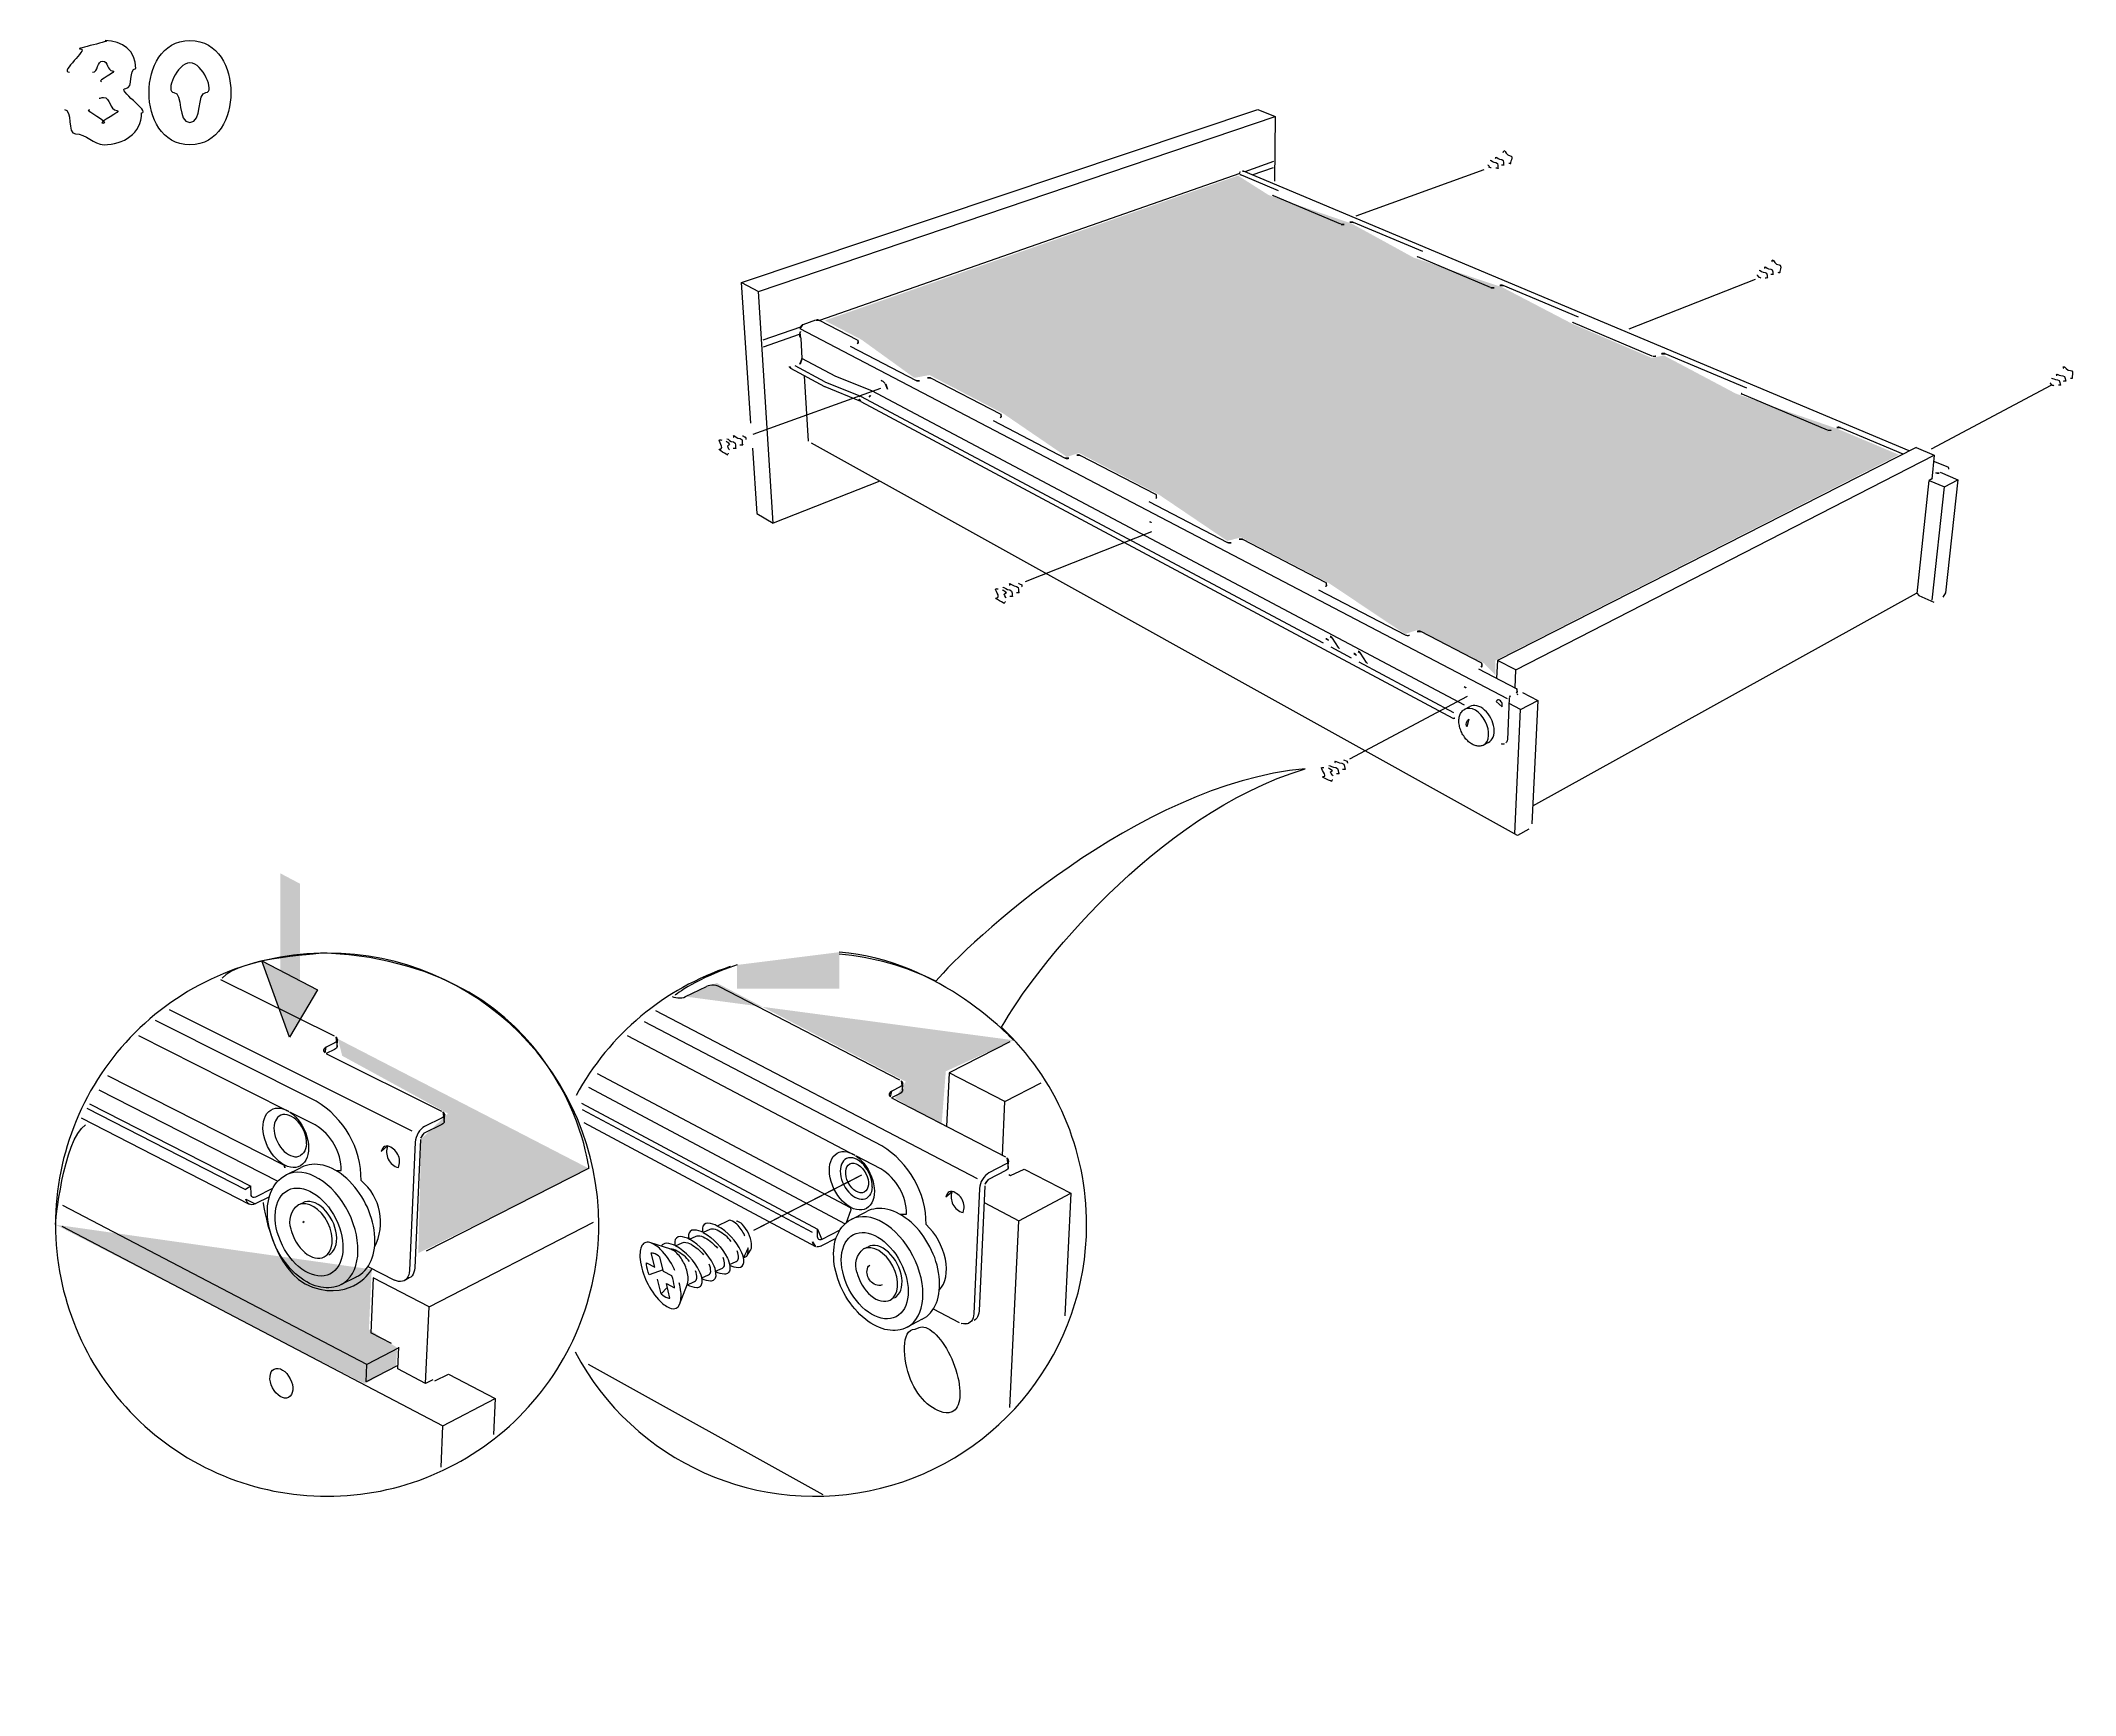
# Model space of a CAD drawing. Header units: metres. Extents: x -30.9 to 24.7, y -10.3 to 6.8.
# Drawn here: x -10.341 to -7.487, y -9.735 to -7.413 of the extents above; entities that cross this region are included whole.
import ezdxf

# ---------------------------------------------------------------- set-up
doc = ezdxf.new("R2010")
doc.units = ezdxf.units.M
doc.header["$MEASUREMENT"] = 0
doc.layers.add('PDF_Working_Num_Penna__1_Num_Penna__1', color=7, linetype='Continuous', lineweight=18, true_color=0xd1d2d4)
doc.layers.add('PDF_Working_Num_Penna__255_Num_Penna__255', color=255, linetype='Continuous', lineweight=18)
doc.layers.add('PDF_Working_Num_Penna__7_Num_Penna__7', color=7, linetype='Continuous', lineweight=18)
doc.styles.add('GENERATED_STYLE_1', font='')
doc.styles.get('GENERATED_STYLE_1').set_extended_font_data('Arial')

msp = doc.modelspace()

# ---------------------------------------------------------------- hatches: boundary and pattern name
at = {"layer": 'PDF_Working_Num_Penna__1_Num_Penna__1', "linetype": 'Continuous', "lineweight": 18, "true_color": 0xd1d2d4}
for points in [[(-9.2413, -7.8058), (-9.1897, -7.8327), (-9.1156, -7.8862), (-9.0944, -7.8823), (-8.9907, -7.9364), (-8.9016, -7.9973), (-8.8847, -7.9916), (-8.7728, -8.0499), (-8.6764, -8.1151), (-8.6573, -8.11), (-8.5345, -8.174), (-8.4273, -8.2457), (-8.4085, -8.2397), (-8.3162, -8.287), (-8.3003, -8.3035), (-8.3003, -8.2827), (-7.7343, -7.9941), (-7.82, -7.9579), (-7.9631, -7.9083), (-8.064, -7.8548), (-8.0812, -7.8582), (-8.1925, -7.8104), (-8.291, -7.759), (-8.4154, -7.7173), (-8.5021, -7.6697), (-8.6187, -7.6296), (-8.6615, -7.6024)], [(-9.2209, -8.6922), (-9.3643, -8.7101), (-9.3643, -8.7436), (-9.2209, -8.7436)], [(-9.4374, -8.7544), (-9.3287, -8.7689), (-9.3928, -8.7354)], [(-9.3287, -8.7689), (-9.1276, -8.8739), (-9.1427, -8.897), (-9.0774, -8.9346), (-9.0715, -8.8594), (-8.9765, -8.8158)], [(-9.9244, -8.8139), (-9.9184, -8.8376), (-9.77, -8.9187), (-9.8076, -8.9544), (-9.8116, -9.1147), (-9.5721, -8.9959)], [(-9.877, -9.1374), (-10.3207, -9.0746), (-9.8864, -9.2981), (-9.8428, -9.2732), (-9.8413, -9.2472), (-9.8809, -9.2215)]]:
    msp.add_hatch(color=254, dxfattribs=at).paths.add_polyline_path(points)
at = {"layer": 'PDF_Working_Num_Penna__7_Num_Penna__7', "linetype": 'Continuous', "lineweight": 18}
for points in [[(-10.0053, -8.7572), (-9.9776, -8.7719), (-9.9776, -8.5961), (-10.0053, -8.5815)], [(-10.0053, -8.7572), (-9.9776, -8.7719), (-9.9776, -8.5961), (-10.0053, -8.5815)], [(-9.9922, -8.8115), (-9.9528, -8.7449), (-10.0313, -8.7044)], [(-9.9922, -8.8115), (-9.9528, -8.7449), (-10.0313, -8.7044)]]:
    msp.add_hatch(color=7, dxfattribs=at).paths.add_polyline_path(points)

# ---------------------------------------------------------------- linework, layer by layer
at = {"layer": 'PDF_Working_Num_Penna__255_Num_Penna__255', "color": 255, "linetype": 'Continuous', "lineweight": 18, "flags": 128}
for points in [[(-9.1632, -7.9012), (-9.3424, -7.9658)], [(-8.7829, -8.1025), (-8.9601, -8.1724)], [(-8.3398, -8.3335), (-8.5049, -8.4212)], [(-9.3354, -9.0797), (-9.1946, -9.0073)]]:
    msp.add_lwpolyline(points, dxfattribs=at)
msp.add_lwpolyline([(-9.9922, -8.8115), (-10.0313, -8.7044), (-9.9528, -8.7449)], close=True, dxfattribs=at)
at = {"layer": 'PDF_Working_Num_Penna__7_Num_Penna__7', "color": 7, "linetype": 'Continuous', "lineweight": 18, "flags": 128}
for points in [[(-9.3451, -7.9497), (-9.3583, -7.7526), (-8.6338, -7.5098)], [(-9.3583, -7.7526), (-9.3345, -7.765), (-8.6095, -7.5196)], [(-8.6338, -7.5098), (-8.6095, -7.5196)], [(-8.6095, -7.5196), (-8.6104, -7.61)], [(-8.6117, -7.5828), (-8.6521, -7.5969)], [(-8.6415, -7.6014), (-8.6118, -7.591)], [(-8.6591, -7.5993), (-9.2485, -7.8057)], [(-8.6047, -7.6238), (-8.6544, -7.6028), (-8.6582, -7.6012)], [(-7.7197, -7.9886), (-8.6539, -7.5961)], [(-8.3168, -7.5945), (-8.496, -7.6591)], [(-8.5173, -7.6707), (-8.6119, -7.6307)], [(-8.4022, -7.7091), (-8.4997, -7.668)], [(-8.3073, -7.7596), (-8.4093, -7.7165)], [(-8.1838, -7.8012), (-8.2894, -7.7566)], [(-7.9358, -7.748), (-8.113, -7.818)], [(-9.3135, -8.09), (-9.3345, -7.765)], [(-9.2754, -7.8151), (-9.328, -7.8335)], [(-8.2834, -8.3368), (-9.2758, -7.8175)], [(-9.2541, -7.8054), (-9.272, -7.8117)], [(-9.1953, -7.8333), (-9.2489, -7.8055)], [(-8.0804, -7.8556), (-8.1907, -7.809)], [(-9.3274, -7.8425), (-9.2768, -7.8247)], [(-9.275, -7.8304), (-9.2734, -7.8591)], [(-9.2056, -7.8417), (-9.1129, -7.8899)], [(-9.241, -7.8989), (-9.289, -7.8732)], [(-9.2411, -7.8916), (-9.2827, -7.8694)], [(-9.2256, -7.8845), (-9.2734, -7.8591)], [(-7.9475, -7.9007), (-8.0622, -7.8524)], [(-9.1632, -7.9012), (-9.3424, -7.9658)], [(-9.2642, -7.9752), (-9.2696, -7.8835)], [(-9.2411, -7.8916), (-9.191, -7.9119), (-9.1934, -7.913)], [(-9.1909, -7.9192), (-9.2407, -7.899), (-9.241, -7.8989)], [(-8.3438, -8.3457), (-9.1755, -7.9046), (-9.2256, -7.8845)], [(-8.9948, -7.937), (-9.0923, -7.8865)], [(-7.5209, -7.8969), (-7.6892, -7.9862)], [(-9.191, -7.9119), (-8.542, -8.2582)], [(-9.1909, -7.9192), (-8.3601, -8.3638)], [(-7.8346, -7.9597), (-7.9542, -7.9091)], [(-9.005, -7.9461), (-8.904, -7.9987)], [(-7.7284, -7.9931), (-7.816, -7.9562)], [(-9.3428, -7.9847), (-9.3366, -8.0764), (-9.3135, -8.09)], [(-8.2536, -8.5194), (-8.2696, -8.5283), (-9.26, -7.978)], [(-7.7102, -7.9838), (-8.2976, -8.2827), (-8.2987, -8.3077)], [(-7.7102, -7.9838), (-7.6847, -7.9945), (-7.6883, -8.0282)], [(-8.7757, -8.0541), (-8.7757, -8.0512), (-8.7757, -8.0508), (-8.776, -8.0505), (-8.7763, -8.0502), (-8.7767, -8.0499), (-8.8829, -7.995)], [(-8.2727, -8.3213), (-8.2715, -8.2961), (-7.6847, -7.9945)], [(-7.6856, -8.003), (-7.6657, -8.0113), (-7.6653, -8.0116), (-7.665, -8.012), (-7.6648, -8.0124), (-7.6646, -8.0131), (-7.6646, -8.0137), (-7.6646, -8.0145)], [(-7.6763, -8.0188), (-7.6515, -8.0293), (-7.669, -8.1878), (-7.6726, -8.194)], [(-9.1641, -8.0313), (-9.3135, -8.09)], [(-7.7086, -8.1889), (-7.6918, -8.0303)], [(-7.6873, -8.0276), (-7.6918, -8.0303), (-7.6705, -8.0393)], [(-7.6878, -8.1983), (-7.6705, -8.0393)], [(-7.6705, -8.0393), (-7.6515, -8.0293)], [(-8.7868, -8.0597), (-8.6762, -8.1172)], [(-8.7829, -8.1025), (-8.9601, -8.1724)], [(-8.5386, -8.1732), (-8.6546, -8.1131)], [(-8.5485, -8.1837), (-8.427, -8.247), (-8.4262, -8.2473), (-8.4253, -8.2475), (-8.4244, -8.2476), (-8.4234, -8.2477), (-8.4225, -8.2476), (-8.4216, -8.2474), (-8.4208, -8.2471)], [(-8.2481, -8.4867), (-7.7097, -8.1883)], [(-7.7097, -8.1883), (-7.7086, -8.1889), (-7.7061, -8.1915), (-7.6851, -8.201)], [(-8.3206, -8.286), (-8.4049, -8.2424)], [(-8.5315, -8.2638), (-8.5029, -8.279)], [(-8.5193, -8.2661), (-8.5198, -8.2658), (-8.5202, -8.2654), (-8.5206, -8.2648), (-8.5288, -8.2516)], [(-8.48, -8.2871), (-8.4804, -8.2868), (-8.4809, -8.2863), (-8.4813, -8.2858), (-8.4895, -8.2725)], [(-8.4922, -8.2848), (-8.3592, -8.3557)], [(-8.3243, -8.2945), (-8.2712, -8.322)], [(-8.2715, -8.2961), (-8.2976, -8.2827)], [(-8.3398, -8.3335), (-8.5049, -8.4212)], [(-8.2809, -8.3355), (-8.2836, -8.394), (-8.2837, -8.395), (-8.2839, -8.3959), (-8.2843, -8.3967), (-8.2847, -8.3975), (-8.2853, -8.398), (-8.2859, -8.3985)], [(-8.2625, -8.3277), (-8.2407, -8.339)], [(-8.3102, -8.3979), (-8.3171, -8.4016), (-8.3182, -8.4021), (-8.3193, -8.4025), (-8.3204, -8.4028), (-8.3216, -8.403), (-8.3228, -8.4031), (-8.324, -8.4031), (-8.3252, -8.403), (-8.3264, -8.4028), (-8.3276, -8.4026), (-8.3289, -8.4022), (-8.3302, -8.4018), (-8.3315, -8.4012), (-8.3329, -8.4005), (-8.3341, -8.3997), (-8.3354, -8.3989), (-8.3367, -8.3979), (-8.338, -8.3968), (-8.3393, -8.3956), (-8.3405, -8.3944), (-8.3417, -8.3931), (-8.3428, -8.3917), (-8.3439, -8.3903), (-8.3449, -8.3888), (-8.3459, -8.3872), (-8.3468, -8.3856), (-8.3476, -8.384), (-8.3484, -8.3824), (-8.349, -8.3807), (-8.3497, -8.379), (-8.3502, -8.3773), (-8.3506, -8.3756), (-8.351, -8.3739), (-8.3513, -8.3722), (-8.3515, -8.3705), (-8.3516, -8.3689), (-8.3516, -8.3673), (-8.3515, -8.3657), (-8.3514, -8.3641), (-8.3511, -8.3626), (-8.3508, -8.3611), (-8.3503, -8.3597), (-8.3498, -8.3584), (-8.3492, -8.3571), (-8.3485, -8.3559), (-8.3477, -8.3548), (-8.3467, -8.3537), (-8.3457, -8.3528), (-8.3445, -8.3519), (-8.3433, -8.3512), (-8.3364, -8.3476)], [(-8.2733, -8.5256), (-8.2651, -8.3518), (-8.2813, -8.3433)], [(-8.2651, -8.3518), (-8.2407, -8.339)], [(-8.2407, -8.339), (-8.2494, -8.5122)], [(-9.9292, -8.8103), (-10.0887, -8.7311)], [(-9.4552, -8.7544), (-9.453, -8.7553), (-9.4503, -8.756), (-9.4474, -8.7564), (-9.4444, -8.7565), (-9.4417, -8.7562), (-9.439, -8.7556), (-9.4367, -8.7546)], [(-9.4367, -8.7546), (-9.4073, -8.7403)], [(-9.3888, -8.7407), (-9.3911, -8.7397), (-9.3938, -8.739), (-9.3966, -8.7386), (-9.3996, -8.7386), (-9.4024, -8.7389), (-9.4051, -8.7394), (-9.4073, -8.7403)], [(-9.1359, -8.8716), (-9.3888, -8.7407)], [(-9.8203, -8.9433), (-10.1609, -8.773)], [(-9.0272, -9.0101), (-9.4785, -8.7747)], [(-9.925, -8.8153), (-9.9253, -8.8165), (-9.926, -8.8176), (-9.9272, -8.8187), (-9.9287, -8.8196), (-9.9408, -8.8254)], [(-8.9817, -8.8181), (-9.067, -8.8615), (-9.0703, -8.9367)], [(-9.9255, -8.8247), (-9.9258, -8.8258), (-9.9265, -8.827), (-9.9276, -8.828), (-9.9292, -8.8289), (-9.9407, -8.8346)], [(-9.9403, -8.8347), (-9.7789, -8.9152)], [(-10.2477, -8.8651), (-9.9998, -8.9913)], [(-9.5608, -8.8623), (-9.2056, -9.0507)], [(-9.1318, -8.8768), (-9.1321, -8.8781), (-9.1328, -8.8792), (-9.1339, -8.8803), (-9.1354, -8.8812), (-9.1473, -8.8873)], [(-8.9886, -8.9018), (-9.067, -8.8615)], [(-8.9921, -8.9774), (-8.9886, -8.9018), (-8.9377, -8.8757)], [(-10.2727, -8.9048), (-10.0465, -9.0207)], [(-10.2598, -8.8852), (-10.0087, -9.0135)], [(-9.5825, -8.9043), (-9.2517, -9.0808)], [(-9.573, -8.8817), (-9.2128, -9.0733)], [(-9.1322, -8.886), (-9.1324, -8.8872), (-9.1331, -8.8884), (-9.1343, -8.8895), (-9.1357, -8.8904), (-9.1477, -8.8965)], [(-9.1469, -8.8969), (-8.9877, -8.9796)], [(-10.2845, -8.9246), (-10.0489, -9.0457)], [(-10.2767, -8.911), (-10.054, -9.0252)], [(-9.7751, -8.9299), (-9.7753, -8.9311), (-9.7761, -8.9322), (-9.7772, -8.9333), (-9.7787, -8.9342), (-9.8032, -8.9464)], [(-9.7746, -8.9205), (-9.7749, -8.9216), (-9.7756, -8.9228), (-9.7768, -8.9239), (-9.7782, -8.9248), (-9.8027, -8.9369)], [(-9.5816, -8.9131), (-9.2591, -9.0853)], [(-9.5792, -8.9313), (-9.2544, -9.1052)], [(-9.9686, -8.9612), (-9.969, -8.9648), (-9.9698, -8.9682), (-9.9709, -8.9712), (-9.9726, -8.9737), (-9.9745, -8.9759), (-9.9768, -8.9775)], [(-9.8159, -8.9589), (-9.824, -9.1391), (-9.8244, -9.1424), (-9.8251, -9.1452), (-9.8263, -9.1478), (-9.8277, -9.1501), (-9.8295, -9.1519), (-9.8315, -9.1532)], [(-9.8085, -8.9552), (-9.8167, -9.1354), (-9.8171, -9.1386), (-9.8178, -9.1415), (-9.8189, -9.144), (-9.8203, -9.1463), (-9.8221, -9.1481), (-9.8242, -9.1494)], [(-9.8027, -8.9369), (-9.8052, -8.9384), (-9.8075, -8.9405), (-9.8098, -8.943), (-9.8118, -8.9459), (-9.8134, -8.9491), (-9.8146, -8.9524), (-9.8155, -8.9557), (-9.8159, -8.9589)], [(-8.9834, -8.9851), (-8.9836, -8.9863), (-8.9844, -8.9875), (-8.9855, -8.9886), (-8.9869, -8.9894), (-9.0112, -9.0021)], [(-9.8987, -9.1481), (-9.9198, -9.1587), (-9.9232, -9.1603), (-9.9266, -9.1614), (-9.9301, -9.1623), (-9.9336, -9.163), (-9.9373, -9.1632), (-9.941, -9.1632), (-9.9448, -9.1629), (-9.9485, -9.1623), (-9.9523, -9.1614), (-9.9561, -9.1603), (-9.9601, -9.1589), (-9.9641, -9.157), (-9.9682, -9.1549), (-9.9721, -9.1525), (-9.976, -9.1499), (-9.9799, -9.1468), (-9.9838, -9.1434), (-9.9876, -9.1399), (-9.9912, -9.1361), (-9.9948, -9.132), (-9.9981, -9.1278), (-10.0014, -9.1233), (-10.0044, -9.1187), (-10.0072, -9.114), (-10.0099, -9.1091), (-10.0123, -9.1041), (-10.0144, -9.0991), (-10.0164, -9.094), (-10.0182, -9.0888), (-10.0196, -9.0837), (-10.0209, -9.0785), (-10.022, -9.0733), (-10.0227, -9.0682), (-10.0232, -9.0631), (-10.0234, -9.058), (-10.0233, -9.053), (-10.023, -9.0482), (-10.0224, -9.0434), (-10.0215, -9.0388), (-10.0204, -9.0345), (-10.0189, -9.0303), (-10.0172, -9.0261), (-10.0152, -9.0223), (-10.0129, -9.0187), (-10.0104, -9.0154), (-10.0075, -9.0122), (-10.0042, -9.0093), (-10.0007, -9.0068), (-9.997, -9.0048), (-9.9758, -8.9943)], [(-9.8, -9.1113), (-9.5724, -8.9955)], [(-9.3409, -9.0825), (-9.1891, -9.0045)], [(-9.0168, -9.02), (-9.0248, -9.1957), (-9.0252, -9.1987), (-9.0259, -9.2015), (-9.0269, -9.2039), (-9.0282, -9.206), (-9.0298, -9.2078), (-9.0318, -9.209)], [(-9.0112, -9.0021), (-9.0136, -9.0036), (-9.0159, -9.0057), (-9.0182, -9.0082), (-9.0201, -9.0111), (-9.0218, -9.0142), (-9.023, -9.0174), (-9.0238, -9.0208), (-9.0242, -9.0239)], [(-8.9838, -8.9943), (-8.9841, -8.9955), (-8.9848, -8.9967), (-8.986, -8.9978), (-8.9874, -8.9987), (-9.0116, -9.0113)], [(-8.9832, -9.0043), (-8.9806, -9.0056), (-8.9614, -8.9966)], [(-8.9614, -8.9966), (-8.896, -9.0305)], [(-9.8838, -9.2707), (-10.3103, -9.0479)], [(-10.0402, -9.0359), (-10.0417, -9.0364), (-10.0431, -9.0364), (-10.0443, -9.036), (-10.0453, -9.035), (-10.0459, -9.0335), (-10.0461, -9.0319), (-10.0465, -9.0207), (-10.054, -9.0252)], [(-10.0206, -9.0354), (-10.0405, -9.0452)], [(-10.0162, -9.024), (-10.0402, -9.0359)], [(-9.1748, -9.0217), (-9.1751, -9.0251), (-9.1758, -9.0284), (-9.177, -9.0312), (-9.1784, -9.0337), (-9.1802, -9.0356), (-9.1824, -9.0373)], [(-9.0242, -9.0239), (-9.0322, -9.1996), (-9.0325, -9.2026), (-9.0331, -9.2053), (-9.0342, -9.2078), (-9.0356, -9.2099), (-9.0372, -9.2116), (-9.0391, -9.2129)], [(-9.0179, -9.0435), (-8.9692, -9.069)], [(-8.9692, -9.069), (-8.896, -9.0305)], [(-8.896, -9.0305), (-8.9047, -9.2025)], [(-10.3116, -9.0767), (-9.777, -9.357)], [(-9.8014, -9.2976), (-9.7963, -9.1898), (-9.5656, -9.0712)], [(-9.1046, -9.2073), (-9.1255, -9.2184), (-9.1287, -9.2198), (-9.132, -9.2211), (-9.1354, -9.222), (-9.1388, -9.2226), (-9.1424, -9.223), (-9.146, -9.223), (-9.1496, -9.2227), (-9.1533, -9.2222), (-9.157, -9.2215), (-9.1608, -9.2204), (-9.1647, -9.219), (-9.1687, -9.2172), (-9.1727, -9.2152), (-9.1766, -9.2128), (-9.1804, -9.2103), (-9.1843, -9.2073), (-9.1882, -9.2041), (-9.192, -9.2006), (-9.1956, -9.1969), (-9.1992, -9.1929), (-9.2026, -9.1888), (-9.2058, -9.1845), (-9.2089, -9.1799), (-9.2118, -9.1753), (-9.2145, -9.1705), (-9.2169, -9.1657), (-9.2192, -9.1607), (-9.2212, -9.1557), (-9.2231, -9.1506), (-9.2246, -9.1455), (-9.226, -9.1405), (-9.2271, -9.1354), (-9.2279, -9.1303), (-9.2286, -9.1252), (-9.2288, -9.1203), (-9.2289, -9.1154), (-9.2287, -9.1106), (-9.2282, -9.106), (-9.2275, -9.1014), (-9.2265, -9.097), (-9.2252, -9.0928), (-9.2235, -9.0887), (-9.2216, -9.0849), (-9.2195, -9.0813), (-9.2172, -9.078), (-9.2143, -9.0748), (-9.2112, -9.072), (-9.2078, -9.0693), (-9.2042, -9.0673), (-9.1832, -9.0565)], [(-9.2056, -9.0507), (-9.2052, -9.0515), (-9.205, -9.0522), (-9.2048, -9.0529), (-9.2047, -9.0536), (-9.2048, -9.0544), (-9.205, -9.0552), (-9.2111, -9.0719)], [(-8.9817, -9.3312), (-8.9692, -9.069)], [(-9.2256, -9.094), (-9.2459, -9.1045)], [(-9.2201, -9.0823), (-9.2455, -9.0954)], [(-9.8823, -9.1331), (-9.8449, -9.1524)], [(-9.8747, -9.1494), (-9.8781, -9.2262)], [(-9.7963, -9.1898), (-9.8747, -9.1494)], [(-9.8242, -9.1494), (-9.8315, -9.1532), (-9.8339, -9.1541), (-9.8365, -9.1544), (-9.8392, -9.1543), (-9.8421, -9.1536), (-9.8449, -9.1524)], [(-9.4708, -9.1719), (-9.4758, -9.1512)], [(-9.1147, -9.2212), (-9.1091, -9.2189), (-9.1072, -9.2183), (-9.1048, -9.2181), (-9.1022, -9.2184), (-9.0995, -9.2191), (-9.0968, -9.2203), (-9.0939, -9.2219), (-9.0909, -9.224), (-9.088, -9.2264), (-9.085, -9.2293), (-9.082, -9.2325), (-9.079, -9.236), (-9.0761, -9.2399), (-9.0733, -9.2441), (-9.0706, -9.2485), (-9.068, -9.2532), (-9.0655, -9.258), (-9.0632, -9.263), (-9.061, -9.2681), (-9.0591, -9.2733), (-9.0573, -9.2785), (-9.0558, -9.2837), (-9.0545, -9.2889), (-9.0534, -9.294), (-9.0526, -9.299), (-9.0521, -9.3038), (-9.0518, -9.3084), (-9.0517, -9.3128), (-9.0519, -9.3169), (-9.0524, -9.3207), (-9.0532, -9.3242), (-9.0541, -9.3274), (-9.0554, -9.3302), (-9.0568, -9.3325), (-9.0585, -9.3345), (-9.0604, -9.336), (-9.0625, -9.3371), (-9.0674, -9.3389)], [(-9.089, -9.1926), (-9.0527, -9.212)], [(-9.8391, -9.2476), (-9.8838, -9.2707)], [(-9.8492, -9.2413), (-9.8781, -9.2262)], [(-9.791, -9.2922), (-9.8014, -9.2976), (-9.8405, -9.2771), (-9.8391, -9.2465)], [(-9.8849, -9.2953), (-9.8838, -9.2707)], [(-9.8402, -9.2722), (-9.8849, -9.2953)], [(-9.2438, -9.4537), (-9.573, -9.2708)], [(-9.7884, -9.2936), (-9.7692, -9.2845)], [(-9.7692, -9.2845), (-9.7038, -9.3185)], [(-9.777, -9.357), (-9.7038, -9.3185)], [(-9.7038, -9.3185), (-9.7063, -9.3691)], [(-9.7797, -9.415), (-9.777, -9.357)]]:
    msp.add_lwpolyline(points, dxfattribs=at)
for points in [[(-8.6591, -7.5979), (-8.659, -7.5976), (-8.6588, -7.5974), (-8.6584, -7.5971)], [(-8.6582, -7.6012), (-8.6585, -7.601), (-8.6588, -7.6008), (-8.659, -7.6006)], [(-8.6539, -7.5961), (-8.6545, -7.596), (-8.655, -7.596)], [(-8.6119, -7.6307), (-8.6123, -7.6305), (-8.6126, -7.6302), (-8.6128, -7.63)], [(-8.5124, -7.6708), (-8.513, -7.671), (-8.5137, -7.6711), (-8.5145, -7.6712), (-8.5153, -7.6712), (-8.516, -7.6711), (-8.5167, -7.6709)], [(-8.4997, -7.668), (-8.5003, -7.6678), (-8.501, -7.6677), (-8.5018, -7.6676), (-8.5025, -7.6675), (-8.5033, -7.6676), (-8.504, -7.6677), (-8.5046, -7.6679)], [(-8.4093, -7.7165), (-8.4097, -7.7162), (-8.4101, -7.7159), (-8.4103, -7.7157)], [(-8.3022, -7.7597), (-8.3029, -7.7599), (-8.3036, -7.7601), (-8.3044, -7.7601), (-8.3051, -7.7601), (-8.3059, -7.76), (-8.3067, -7.7598)], [(-8.2894, -7.7566), (-8.29, -7.7564), (-8.2908, -7.7563), (-8.2915, -7.7562), (-8.2923, -7.7562), (-8.2931, -7.7562), (-8.2938, -7.7564), (-8.2944, -7.7566)], [(-9.272, -7.8117), (-9.2728, -7.812), (-9.2735, -7.8126), (-9.2742, -7.8132), (-9.2748, -7.814), (-9.2753, -7.8148), (-9.2756, -7.8157), (-9.2758, -7.8167), (-9.2758, -7.8175)], [(-9.2756, -7.821), (-9.2756, -7.8215), (-9.2758, -7.8221)], [(-9.2489, -7.8055), (-9.2495, -7.8053), (-9.2502, -7.8051), (-9.251, -7.805), (-9.2518, -7.805), (-9.2526, -7.8051), (-9.2534, -7.8052)], [(-8.1907, -7.809), (-8.1912, -7.8087), (-8.1916, -7.8084), (-8.1918, -7.8081)], [(-9.276, -7.8226), (-9.2764, -7.8235), (-9.2767, -7.8245), (-9.2769, -7.8254), (-9.277, -7.8263), (-9.2768, -7.8271), (-9.2766, -7.8279), (-9.2761, -7.8286), (-9.2756, -7.8291), (-9.2753, -7.8295), (-9.2751, -7.8299)], [(-9.1944, -7.8369), (-9.1944, -7.8372), (-9.1946, -7.8375), (-9.1949, -7.8377), (-9.1954, -7.838), (-9.1959, -7.8382)], [(-9.1944, -7.8368), (-9.1945, -7.8342), (-9.1946, -7.8338), (-9.1949, -7.8335)], [(-9.289, -7.8732), (-9.2895, -7.8728), (-9.2899, -7.8723), (-9.2903, -7.8718), (-9.2906, -7.8711), (-9.2907, -7.8704)], [(-9.2735, -7.8602), (-9.2753, -7.8654), (-9.2756, -7.8661), (-9.276, -7.8666), (-9.2765, -7.8671)], [(-9.2734, -7.8591), (-9.2734, -7.8597)], [(-8.0752, -7.8558), (-8.0758, -7.856), (-8.0765, -7.8561), (-8.0773, -7.8562), (-8.0781, -7.8562), (-8.079, -7.8561), (-8.0797, -7.8559)], [(-8.0622, -7.8524), (-8.0628, -7.8522), (-8.0636, -7.852), (-8.0645, -7.8519), (-8.0653, -7.8519), (-8.0661, -7.8519), (-8.0668, -7.8521), (-8.0674, -7.8523)], [(-9.1755, -7.9046), (-9.1755, -7.9051), (-9.1757, -7.9057)], [(-9.162, -7.8899), (-9.1616, -7.89), (-9.1612, -7.8902), (-9.1609, -7.8903), (-9.1606, -7.8905), (-9.1603, -7.8907)], [(-9.1599, -7.891), (-9.1591, -7.8916), (-9.1583, -7.8924), (-9.1575, -7.8932), (-9.1568, -7.8941)], [(-9.1561, -7.8952), (-9.1554, -7.8964), (-9.1547, -7.8978), (-9.1541, -7.8992), (-9.1536, -7.9006), (-9.1532, -7.9021)], [(-9.1129, -7.8899), (-9.1123, -7.8902), (-9.1116, -7.8904), (-9.1107, -7.8905), (-9.1099, -7.8905), (-9.109, -7.8904), (-9.1082, -7.8903)], [(-9.0923, -7.8865), (-9.0929, -7.8863), (-9.0937, -7.8861), (-9.0945, -7.886), (-9.0954, -7.886), (-9.0962, -7.8861), (-9.097, -7.8862)], [(-9.191, -7.9191), (-9.1915, -7.9188), (-9.192, -7.9183), (-9.1924, -7.9177), (-9.1927, -7.917), (-9.1929, -7.9163)], [(-9.1773, -7.9111), (-9.1776, -7.9118), (-9.178, -7.9123), (-9.1785, -7.9128), (-9.179, -7.9131)], [(-7.9542, -7.9091), (-7.9548, -7.9088), (-7.9552, -7.9084), (-7.9555, -7.9081)], [(-8.9938, -7.9409), (-8.9939, -7.9413), (-8.9942, -7.9416), (-8.9947, -7.942), (-8.9953, -7.9423)], [(-8.9938, -7.9409), (-8.9939, -7.9381), (-8.994, -7.9377), (-8.9943, -7.9373)], [(-7.8291, -7.9598), (-7.8297, -7.9601), (-7.8305, -7.9602), (-7.8313, -7.9603), (-7.8322, -7.9603), (-7.833, -7.9601), (-7.8339, -7.96)], [(-7.816, -7.9562), (-7.8167, -7.9559), (-7.8175, -7.9557), (-7.8184, -7.9556), (-7.8193, -7.9556), (-7.8201, -7.9557), (-7.8208, -7.9558), (-7.8214, -7.956)], [(-8.904, -7.9987), (-8.9033, -7.999), (-8.9025, -7.9992), (-8.9017, -7.9993), (-8.9008, -7.9993), (-8.8999, -7.9992), (-8.8991, -7.9991)], [(-8.8829, -7.995), (-8.8836, -7.9947), (-8.8843, -7.9945), (-8.8852, -7.9944), (-8.8861, -7.9944), (-8.887, -7.9945), (-8.8878, -7.9946)], [(-7.6808, -8.0201), (-7.6817, -8.0199), (-7.6825, -8.0197)], [(-7.6808, -8.0201), (-7.6799, -8.0201), (-7.6791, -8.02), (-7.6783, -8.0198), (-7.6777, -8.0196)], [(-8.7756, -8.0541), (-8.7757, -8.0544), (-8.776, -8.0548), (-8.7764, -8.0552), (-8.777, -8.0555)], [(-8.7851, -8.0881), (-8.7847, -8.0882), (-8.7843, -8.0884), (-8.7839, -8.0886), (-8.7835, -8.0888), (-8.7832, -8.089)], [(-8.6762, -8.1172), (-8.6755, -8.1175), (-8.6747, -8.1177), (-8.6738, -8.1179), (-8.6729, -8.1179), (-8.6719, -8.1178), (-8.6711, -8.1176)], [(-8.6546, -8.1131), (-8.6553, -8.1128), (-8.6562, -8.1126), (-8.6571, -8.1125), (-8.658, -8.1125), (-8.6589, -8.1126), (-8.6598, -8.1128)], [(-8.5374, -8.1777), (-8.5375, -8.1781), (-8.5378, -8.1785), (-8.5381, -8.1788), (-8.5387, -8.1791)], [(-8.5374, -8.1777), (-8.5374, -8.1747), (-8.5374, -8.1743), (-8.5377, -8.1739), (-8.5381, -8.1735)], [(-8.5288, -8.2516), (-8.5292, -8.251), (-8.5298, -8.2503), (-8.5304, -8.2499), (-8.531, -8.2496), (-8.5315, -8.2494), (-8.5321, -8.2494)], [(-8.4049, -8.2424), (-8.4057, -8.2421), (-8.4065, -8.2418), (-8.4075, -8.2417), (-8.4085, -8.2417), (-8.4094, -8.2418), (-8.4103, -8.242)], [(-8.5347, -8.2545), (-8.5352, -8.2538), (-8.5358, -8.2532), (-8.5364, -8.2527), (-8.537, -8.2524), (-8.5376, -8.2523), (-8.5381, -8.2523)], [(-8.4955, -8.2754), (-8.496, -8.2747), (-8.4965, -8.2741), (-8.4971, -8.2736), (-8.4977, -8.2733), (-8.4983, -8.2731), (-8.4989, -8.2731)], [(-8.4895, -8.2725), (-8.49, -8.2718), (-8.4906, -8.2712), (-8.4911, -8.2707), (-8.4918, -8.2704), (-8.4924, -8.2702), (-8.4929, -8.2702)], [(-8.3194, -8.2908), (-8.3194, -8.2912), (-8.3197, -8.2916), (-8.3201, -8.292), (-8.3205, -8.2923)], [(-8.3194, -8.2908), (-8.3192, -8.2878), (-8.3193, -8.2873), (-8.3196, -8.2868), (-8.32, -8.2864)], [(-8.344, -8.32), (-8.3435, -8.3202), (-8.343, -8.3204), (-8.3426, -8.3206), (-8.3421, -8.3209), (-8.3417, -8.3212)], [(-8.2792, -8.3326), (-8.2797, -8.3329), (-8.2802, -8.3335), (-8.2806, -8.3341), (-8.2808, -8.3348)], [(-8.2699, -8.3269), (-8.27, -8.3273), (-8.2703, -8.3277), (-8.2706, -8.3281), (-8.2711, -8.3284)], [(-8.2699, -8.3269), (-8.2698, -8.3238), (-8.2699, -8.3233), (-8.2701, -8.3228), (-8.2706, -8.3224)], [(-8.2697, -8.3302), (-8.2688, -8.3307)], [(-8.3572, -8.3636), (-8.358, -8.3639), (-8.3588, -8.3641), (-8.3595, -8.3641)], [(-8.3119, -8.3557), (-8.3121, -8.3557)], [(-8.2883, -8.3998), (-8.2891, -8.4001), (-8.29, -8.4002), (-8.2909, -8.4001), (-8.2919, -8.3999)], [(-9.9922, -8.8115), (-10.0313, -8.7044), (-9.9528, -8.7449)], [(-9.9255, -8.8247), (-9.925, -8.8153), (-9.9253, -8.8139), (-9.9261, -8.8126), (-9.9275, -8.8113)], [(-9.9408, -8.8254), (-9.9425, -8.8265), (-9.9438, -8.8277), (-9.9444, -8.8292), (-9.9444, -8.8306), (-9.9438, -8.832), (-9.9425, -8.8334)], [(-9.9407, -8.8346), (-9.9404, -8.8346)], [(-9.1322, -8.886), (-9.1318, -8.8768), (-9.132, -8.8754), (-9.1328, -8.874), (-9.1341, -8.8727)], [(-9.1473, -8.8873), (-9.149, -8.8884), (-9.1502, -8.8896), (-9.1508, -8.891), (-9.1509, -8.8924), (-9.1504, -8.8939), (-9.1493, -8.8952)], [(-9.1477, -8.8965), (-9.1472, -8.8967)], [(-10.0004, -8.9124), (-9.9987, -8.9129), (-9.9973, -8.9136), (-9.9961, -8.9142), (-9.9947, -8.9149), (-9.9933, -8.9157)], [(-9.7751, -8.9299), (-9.7746, -8.9205), (-9.7749, -8.919), (-9.7757, -8.9176), (-9.7771, -8.9163)], [(-9.8032, -8.9464), (-9.8048, -8.9475), (-9.8061, -8.9491), (-9.8073, -8.9511), (-9.8081, -8.9531)], [(-9.9998, -8.9913), (-9.9995, -8.9921), (-9.9992, -8.9928), (-9.999, -8.9936), (-9.9989, -8.9943), (-9.999, -8.995)], [(-9.2061, -8.9736), (-9.2046, -8.9742), (-9.2032, -8.9748), (-9.2018, -8.9755), (-9.2006, -8.9762), (-9.1992, -8.9771)], [(-8.9838, -8.9943), (-8.9834, -8.9851), (-8.9836, -8.9836), (-8.9845, -8.9821), (-8.9858, -8.9808)], [(-9.0116, -9.0113), (-9.0131, -9.0124), (-9.0146, -9.014), (-9.0157, -9.0159), (-9.0165, -9.018)], [(-10.0405, -9.0452), (-10.0428, -9.0461), (-10.045, -9.0466), (-10.0471, -9.0464), (-10.0489, -9.0457), (-10.0505, -9.0447), (-10.0517, -9.0431), (-10.0527, -9.0412), (-10.0534, -9.0389)], [(-9.9718, -9.0702), (-9.9735, -9.0714)], [(-9.2544, -9.1052), (-9.2558, -9.1041), (-9.257, -9.1026), (-9.2579, -9.1007), (-9.2585, -9.0987)], [(-9.2459, -9.1045), (-9.2482, -9.1054), (-9.2504, -9.1059), (-9.2525, -9.1058)], [(-9.2455, -9.0954), (-9.2469, -9.0959), (-9.2484, -9.096), (-9.2496, -9.0956), (-9.2505, -9.0946), (-9.2511, -9.0933), (-9.2513, -9.0916), (-9.2517, -9.0808)], [(-9.0391, -9.2129), (-9.0415, -9.2139), (-9.0441, -9.2142), (-9.0469, -9.214), (-9.0498, -9.2132)]]:
    msp.add_lwpolyline(points, close=True, dxfattribs=at)
for points in [[(-8.2911, -8.348, 0.436209), (-8.2962, -8.3382), (-8.2969, -8.3382), (-8.2975, -8.3384), (-8.298, -8.3387), (-8.2985, -8.3392), (-8.2989, -8.3399), (-8.2991, -8.3406)], [(-8.3407, -8.3759, -0.323214), (-8.3376, -8.365)], [(-9.9395, -8.6935, 0.414214), (-10.3207, -9.0746, 0.41422), (-9.9395, -9.4558, 0.414217), (-9.5584, -9.0746, 0.414211)], [(-9.8546, -8.9641, 0.443886), (-9.8395, -8.9946, 0.440173), (-9.8546, -8.9641), (-9.8568, -8.9643), (-9.8588, -8.9648), (-9.8605, -8.966), (-9.8619, -8.9677), (-9.863, -8.9696), (-9.8637, -8.972)], [(-9.0627, -9.028, 0.434909), (-9.0472, -9.0577, 0.43458), (-9.0627, -9.028), (-9.0647, -9.0281), (-9.0666, -9.0286), (-9.0682, -9.0297), (-9.0696, -9.0312), (-9.0706, -9.0331), (-9.0713, -9.0354)], [(-9.4719, -9.1825, 0.116228), (-9.457, -9.1921, 0.413028), (-9.4452, -9.1866), (-9.4341, -9.1575, 0.117043), (-9.433, -9.1476, 0.080627), (-9.4383, -9.1298, 0.08011), (-9.4489, -9.1146, 0.115752), (-9.4572, -9.1092), (-9.4869, -9.0996, 0.41489), (-9.4985, -9.1054, 0.116508), (-9.5005, -9.123, 0.162671)], [(-9.3554, -9.1213), (-9.3525, -9.1199, 0.198282), (-9.3498, -9.1169, 0.116242), (-9.3488, -9.1071, 0.007204)]]:
    msp.add_lwpolyline(points, format="xyb", close=True, dxfattribs=at)
for points in [[(-9.8732, -9.1062, 0.355213), (-9.8918, -9.0128, 0.26587), (-9.955, -8.9014), (-10.1804, -8.7881)], [(-9.099, -9.0745, 0.259952), (-9.1614, -8.9641), (-9.4941, -8.7898)], [(-9.927, -8.9988), (-9.9234, -8.9985), (-9.9196, -8.9988, 0.263335), (-9.9563, -8.9347), (-9.9918, -8.9167), (-9.9878, -8.9197), (-9.9841, -8.9231), (-9.9805, -8.927), (-9.9773, -8.9313), (-9.9744, -8.936), (-9.9718, -8.9409), (-9.9695, -8.946), (-9.9678, -8.9512), (-9.9666, -8.9564), (-9.9657, -8.9616), (-9.9655, -8.9667), (-9.9657, -8.9715), (-9.9664, -8.976), (-9.9675, -8.9801), (-9.9692, -8.9839), (-9.9714, -8.9871), (-9.9739, -8.9897), (-9.9768, -8.9919), (-9.98, -8.9933), (-9.9835, -8.9942), (-9.9872, -8.9944), (-9.991, -8.9939), (-9.995, -8.9928), (-9.999, -8.9911), (-10.0031, -8.9887), (-10.0069, -8.9858), (-10.0107, -8.9824), (-10.0142, -8.9785), (-10.0175, -8.9743), (-10.0205, -8.9696), (-10.0231, -8.9648), (-10.0252, -8.9597), (-10.027, -8.9544), (-10.0284, -8.9493), (-10.0291, -8.9441), (-10.0295, -8.9391), (-10.0293, -8.9343), (-10.0287, -8.9298), (-10.0275, -8.9256), (-10.0259, -8.9218), (-10.0239, -8.9186), (-10.0213, -8.9158), (-10.0185, -8.9137), (-10.0153, -8.9121), (-10.0119, -8.9112), (-10.0082, -8.911), (-10.0043, -8.9113), (-10.0004, -8.9124), (-10.2037, -8.8098)], [(-9.5917, -9.2532, 0.781754), (-8.8739, -9.0747, 0.206964), (-8.9932, -8.7976)], [(-9.1357, -9.0601), (-9.1328, -9.0598), (-9.1296, -9.0598), (-9.1265, -9.06, 0.257616), (-9.1626, -8.9964), (-9.1976, -8.9781), (-9.1938, -8.981), (-9.1901, -8.9845), (-9.1866, -8.9884), (-9.1834, -8.9928), (-9.1805, -8.9974), (-9.1779, -9.0022), (-9.1757, -9.0073), (-9.174, -9.0124), (-9.1728, -9.0175), (-9.172, -9.0227), (-9.1717, -9.0276), (-9.1719, -9.0323), (-9.1726, -9.0366), (-9.1738, -9.0407), (-9.1754, -9.0442), (-9.1775, -9.0473), (-9.1799, -9.0498), (-9.1828, -9.0518), (-9.1861, -9.0531), (-9.1894, -9.0539), (-9.1931, -9.054), (-9.1969, -9.0535), (-9.2008, -9.0522), (-9.2048, -9.0504), (-9.2087, -9.0481), (-9.2126, -9.0451), (-9.2163, -9.0417), (-9.2198, -9.0379), (-9.223, -9.0336), (-9.226, -9.029), (-9.2285, -9.0242), (-9.2307, -9.0192), (-9.2324, -9.014), (-9.2338, -9.0089), (-9.2346, -9.0039), (-9.2349, -8.999), (-9.2347, -8.9942), (-9.2341, -8.9898), (-9.2329, -8.9858), (-9.2313, -8.9822), (-9.2294, -8.9791), (-9.2269, -8.9764), (-9.2241, -8.9744), (-9.2209, -8.9729), (-9.2175, -8.9721), (-9.2139, -8.972), (-9.2101, -8.9725), (-9.2061, -8.9736), (-9.5179, -8.8096)], [(-9.9901, -9.0809, -0.32384), (-9.9801, -9.0469), (-9.9738, -9.0439)], [(-9.3535, -9.0904, 0.003169), (-9.354, -9.0893, 0.080534), (-9.3646, -9.0741, 0.115618), (-9.3729, -9.0688, 0.196881), (-9.3769, -9.069), (-9.3921, -9.0765, 0.116579), (-9.4053, -9.0727, 0.411832), (-9.4129, -9.0796, 0.046589), (-9.4126, -9.0853)], [(-9.3748, -9.1314, 0.106049), (-9.3625, -9.1347, 0.413466), (-9.355, -9.1278, 0.116687), (-9.3576, -9.1142, 0.00953), (-9.3586, -9.1121, 0.154933), (-9.3921, -9.0765)], [(-9.3504, -9.1181), (-9.3454, -9.1105, 0.052621), (-9.3449, -9.1096, 0.116078), (-9.3441, -9.1014, 0.162279), (-9.3573, -9.074, 0.116032), (-9.3641, -9.0696)], [(-9.4516, -9.1389, 0.002429), (-9.4526, -9.1367, 0.080403), (-9.4717, -9.1093, 0.116598), (-9.4867, -9.0997)], [(-9.4505, -9.1045, 0.11686), (-9.4637, -9.1008, 0.301082), (-9.4706, -9.1049)], [(-9.431, -9.0952, 0.116935), (-9.4443, -9.0914, 0.413468), (-9.4518, -9.0984, 0.049114), (-9.4515, -9.104)], [(-9.434, -9.159, 0.114871), (-9.421, -9.1627, 0.414511), (-9.4134, -9.1558, 0.116665), (-9.416, -9.1423, 0.005131), (-9.417, -9.1402, 0.154839), (-9.4507, -9.1044), (-9.4413, -9.0999, -0.124555), (-9.4387, -9.0994, -0.115996), (-9.4289, -9.1022, -0.095957), (-9.4115, -9.1169)], [(-9.4115, -9.0858, 0.116272), (-9.4248, -9.0821, 0.41333), (-9.4323, -9.089, 0.046767), (-9.432, -9.0946)], [(-9.4137, -9.1501, 0.106536), (-9.4015, -9.1533, 0.414549), (-9.3939, -9.1464, 0.115805), (-9.3965, -9.1329, 0.007005), (-9.3975, -9.1308, 0.154727), (-9.4312, -9.0951), (-9.4218, -9.0906, -0.126456), (-9.4193, -9.0901, -0.1164), (-9.4094, -9.0929, -0.09581), (-9.392, -9.1076)], [(-9.3725, -9.0982, 0.096198), (-9.39, -9.0835, 0.1164), (-9.3998, -9.0807, 0.126322), (-9.4024, -9.0812), (-9.4117, -9.0857, -0.154776), (-9.378, -9.1215, -0.011155), (-9.377, -9.1236, -0.116367), (-9.3745, -9.1371, -0.414794), (-9.382, -9.144, -0.105917), (-9.3942, -9.1408)], [(-9.1961, -9.1414, -0.323183), (-9.1869, -9.1087), (-9.1807, -9.1056)], [(-9.4682, -9.1381), (-9.4879, -9.145, -0.053814), (-9.4913, -9.1303, -0.020448), (-9.4915, -9.1283), (-9.4798, -9.1343), (-9.4847, -9.1141, -0.1133), (-9.482, -9.1144)], [(-9.4623, -9.1627), (-9.4708, -9.1719, 0.102487), (-9.4617, -9.1774, 0.118099), (-9.4587, -9.1777), (-9.4635, -9.1574), (-9.4521, -9.1632, 0.014919), (-9.4523, -9.1615, 0.054527), (-9.4559, -9.1465), (-9.4676, -9.1405), (-9.4725, -9.1202, 0.107342), (-9.482, -9.1144)], [(-9.4309, -9.1262, 0.095677), (-9.4484, -9.1116, 0.116483), (-9.4582, -9.1088), (-9.4587, -9.1088)], [(-9.4138, -9.1493), (-9.4045, -9.1448, 0.276565), (-9.4014, -9.1402, 0.115856), (-9.4033, -9.1302), (-9.4034, -9.13)], [(-9.3944, -9.14), (-9.385, -9.1355, 0.277278), (-9.3819, -9.1309, 0.117592), (-9.3838, -9.1209), (-9.3839, -9.1207)], [(-9.3749, -9.1306), (-9.3655, -9.1261, 0.276215), (-9.3625, -9.1215, 0.115623), (-9.3644, -9.1115)], [(-9.1609, -9.1589), (-9.1631, -9.1601, -0.522566), (-9.1809, -9.1343), (-9.1798, -9.1327), (-9.1781, -9.1315), (-9.178, -9.1314)], [(-9.4451, -9.1864, 0.116126), (-9.4432, -9.1687, 0.030705), (-9.4455, -9.1563)], [(-9.4348, -9.1594), (-9.4239, -9.1542, 0.275895), (-9.4209, -9.1496, 0.115572), (-9.4228, -9.1395)]]:
    msp.add_lwpolyline(points, format="xyb", dxfattribs=at)
at = {"layer": 'PDF_Working_Num_Penna__7_Num_Penna__7', "color": 7, "linetype": 'Continuous', "lineweight": 18}
for centre, radius, start, end in [((-9.2541, -9.0723), 0.3788, 63.5779, 84.9761), ((-9.2541, -9.0755), 0.3823, 108.2766, 151.5191), ((-9.3656, -9.112), 0.00134, 21.8826, 29.5373), ((-9.424, -9.14), 0.00134, 21.8826, 29.5373)]:
    msp.add_arc(centre, radius, start, end, dxfattribs=at)
for centre, major_axis, ratio, start_param, end_param in [((-8.3303, -8.3764), (-0.013, 0.0252), 0.626151, 3.148837, 6.285521), ((-8.3231, -8.3726), (-0.0131, 0.0252), 0.65541, 3.131777, 6.297237), ((-9.9913, -8.9496), (-0.0139, 0.0283), 0.63783, 6.249858, 9.463376), ((-9.9913, -8.9493), (-0.014, 0.028), 0.639441, 3.986245, 6.242127), ((-9.9586, -9.0819), (-0.0385, 0.077), 0.636879, 3.147421, 6.280911), ((-9.9367, -9.0709), (-0.0385, 0.0769), 0.666516, 3.131887, 6.295175), ((-9.1972, -9.0099), (-0.0141, 0.0278), 0.626206, 6.248898, 9.467027), ((-9.1971, -9.0097), (-0.0142, 0.0276), 0.623998, 3.971632, 6.249717), ((-9.9619, -9.0835), (-0.0182, 0.0365), 0.637064, 3.146232, 6.281511), ((-9.9554, -9.0802), (-0.0182, 0.0365), 0.628369, 3.134809, 6.293839), ((-9.1433, -9.1316), (-0.0392, 0.0755), 0.656296, 3.132129, 6.296245), ((-9.1649, -9.1429), (-0.0391, 0.0756), 0.625713, 3.146863, 6.285622), ((-9.1161, -9.1162), (-0.0295, 0.0545), 0.635312, 3.335811, 5.192203), ((-9.9618, -9.0829), (-0.018, 0.0371), 0.637475, 1.21758, 3.147166), ((-9.1683, -9.1446), (-0.0186, 0.0359), 0.625913, 3.146747, 6.282373), ((-9.1619, -9.1413), (-0.0185, 0.0358), 0.623398, 3.143269, 6.291493), ((-9.1679, -9.1433), (-0.0181, 0.0372), 0.631503, 1.223105, 3.150299)]:
    msp.add_ellipse(centre, major_axis=major_axis, ratio=ratio, start_param=start_param, end_param=end_param, dxfattribs=at)
for centre, major_axis, ratio in [((-9.196, -9.0092), (-0.0101, 0.0198), 0.627245), ((-9.9649, -9.085), (-0.0293, 0.0589), 0.63611), ((-9.1712, -9.1462), (-0.0299, 0.0577), 0.626222), ((-10.0037, -9.2972), (-0.0101, 0.0199), 0.627001)]:
    msp.add_ellipse(centre, major_axis=major_axis, ratio=ratio, dxfattribs=at)
for points in [[(-10.251, -7.413), (-10.2372, -7.413), (-10.297, -7.4247), (-10.2855, -7.4247)], [(-10.2078, -7.4523), (-10.2078, -7.427), (-10.2268, -7.413), (-10.251, -7.413)], [(-10.1894, -7.486), (-10.1894, -7.4509), (-10.1722, -7.413), (-10.132, -7.413)], [(-10.132, -7.413), (-10.0918, -7.413), (-10.0746, -7.4509), (-10.0746, -7.486)], [(-10.2855, -7.4247), (-10.2739, -7.4247), (-10.3155, -7.4573), (-10.3012, -7.4573)], [(-10.2686, -7.4573), (-10.2598, -7.4573), (-10.2632, -7.4417), (-10.2543, -7.4417)], [(-10.2543, -7.4417), (-10.2464, -7.4417), (-10.2487, -7.4553), (-10.2405, -7.4553)], [(-10.132, -7.4441), (-10.1501, -7.4441), (-10.1675, -7.4858), (-10.1544, -7.4858)], [(-10.1096, -7.4858), (-10.0965, -7.4858), (-10.1139, -7.4441), (-10.132, -7.4441)], [(-10.2405, -7.4553), (-10.2311, -7.4553), (-10.2648, -7.4702), (-10.2559, -7.4702)], [(-10.222, -7.4801), (-10.2107, -7.4801), (-10.2186, -7.4523), (-10.2078, -7.4523)], [(-10.2595, -7.4937), (-10.2574, -7.4937), (-10.2555, -7.4926), (-10.2534, -7.4926)], [(-10.2534, -7.4926), (-10.2435, -7.4926), (-10.2449, -7.5108), (-10.2347, -7.5108)], [(-10.1999, -7.5142), (-10.1861, -7.5142), (-10.2368, -7.4801), (-10.222, -7.4801)], [(-10.132, -7.559), (-10.1723, -7.559), (-10.1894, -7.5211), (-10.1894, -7.486)], [(-10.1544, -7.4858), (-10.1413, -7.4858), (-10.1501, -7.528), (-10.132, -7.528)], [(-10.132, -7.528), (-10.1139, -7.528), (-10.1227, -7.4858), (-10.1096, -7.4858)], [(-10.0746, -7.486), (-10.0746, -7.5211), (-10.0917, -7.559), (-10.132, -7.559)], [(-10.3082, -7.5097), (-10.2964, -7.5097), (-10.3044, -7.5437), (-10.2928, -7.5437)], [(-10.2536, -7.5289), (-10.2424, -7.5289), (-10.2831, -7.5097), (-10.2724, -7.5097)], [(-10.2347, -7.5108), (-10.2238, -7.5108), (-10.2643, -7.5289), (-10.2536, -7.5289)], [(-10.2525, -7.559), (-10.2256, -7.559), (-10.1999, -7.5437), (-10.1999, -7.5142)], [(-10.2928, -7.5437), (-10.2772, -7.5437), (-10.2679, -7.559), (-10.2525, -7.559)], [(-8.3093, -7.5903), (-8.3076, -7.5903), (-8.3113, -7.5872), (-8.3106, -7.5872)], [(-8.3062, -7.5917), (-8.3055, -7.5917), (-8.3111, -7.5903), (-8.3093, -7.5903)], [(-8.3078, -7.5808), (-8.3078, -7.5808), (-8.3078, -7.5808), (-8.3077, -7.5808)], [(-8.3077, -7.5808), (-8.3059, -7.5808), (-8.3041, -7.5842), (-8.2997, -7.5842)], [(-8.2965, -7.5922), (-8.2956, -7.5922), (-8.3014, -7.5921), (-8.2999, -7.5921)], [(-8.3001, -7.5786), (-8.2991, -7.5786), (-8.3003, -7.5765), (-8.2996, -7.5765)], [(-8.2997, -7.5842), (-8.2953, -7.5842), (-8.2983, -7.5922), (-8.2965, -7.5922)], [(-8.2996, -7.5765), (-8.2978, -7.5765), (-8.2961, -7.5799), (-8.2916, -7.5799)], [(-8.2884, -7.5879), (-8.2875, -7.5879), (-8.2933, -7.5878), (-8.2918, -7.5878)], [(-8.2916, -7.5799), (-8.2872, -7.5799), (-8.2902, -7.5879), (-8.2884, -7.5879)], [(-8.2896, -7.5698), (-8.2884, -7.5698), (-8.2892, -7.5674), (-8.2885, -7.5674)], [(-8.2883, -7.5673), (-8.2859, -7.5673), (-8.2854, -7.5745), (-8.2797, -7.5745)], [(-8.2789, -7.5858), (-8.2781, -7.5858), (-8.2827, -7.5854), (-8.2815, -7.5854)], [(-8.2797, -7.5745), (-8.2739, -7.5745), (-8.2811, -7.5858), (-8.2787, -7.5858)], [(-7.9303, -7.7353), (-7.9302, -7.7353), (-7.9302, -7.7352), (-7.9302, -7.7352)], [(-7.9302, -7.7352), (-7.9284, -7.7352), (-7.9264, -7.7383), (-7.922, -7.7383)], [(-7.9226, -7.7326), (-7.9217, -7.7326), (-7.923, -7.7305), (-7.9223, -7.7305)], [(-7.9223, -7.7305), (-7.9205, -7.7305), (-7.9186, -7.7336), (-7.9141, -7.7336)], [(-7.9141, -7.7336), (-7.9097, -7.7336), (-7.9123, -7.7413), (-7.9105, -7.7413)], [(-7.9127, -7.7233), (-7.9115, -7.7233), (-7.9124, -7.7209), (-7.9116, -7.7209)], [(-7.9115, -7.7208), (-7.9091, -7.7208), (-7.9082, -7.7275), (-7.9025, -7.7275)], [(-7.9025, -7.7275), (-7.8968, -7.7275), (-7.9033, -7.7387), (-7.9009, -7.7387)], [(-7.9313, -7.7449), (-7.9295, -7.7449), (-7.9334, -7.7418), (-7.9327, -7.7418)], [(-7.928, -7.7461), (-7.9273, -7.7461), (-7.933, -7.7449), (-7.9313, -7.7449)], [(-7.9184, -7.746), (-7.9174, -7.746), (-7.9233, -7.7462), (-7.9217, -7.7462)], [(-7.922, -7.7383), (-7.9176, -7.7383), (-7.9202, -7.746), (-7.9184, -7.746)], [(-7.9105, -7.7413), (-7.9096, -7.7413), (-7.9154, -7.7414), (-7.9138, -7.7414)], [(-7.9011, -7.7388), (-7.9003, -7.7388), (-7.905, -7.7384), (-7.9038, -7.7384)], [(-7.5039, -7.873), (-7.5028, -7.873), (-7.504, -7.8705), (-7.5032, -7.8705)], [(-7.5031, -7.8703), (-7.5007, -7.8703), (-7.4991, -7.8761), (-7.4934, -7.8761)], [(-7.4934, -7.8761), (-7.4876, -7.8761), (-7.4931, -7.8871), (-7.4907, -7.8871)], [(-7.5202, -7.8963), (-7.5185, -7.8963), (-7.5227, -7.8934), (-7.5219, -7.8934)], [(-7.5169, -7.8972), (-7.5162, -7.8972), (-7.5219, -7.8963), (-7.5202, -7.8963)], [(-7.5202, -7.8868), (-7.5201, -7.8868), (-7.5202, -7.8867), (-7.5201, -7.8867)], [(-7.5201, -7.8867), (-7.5183, -7.8867), (-7.5161, -7.8888), (-7.5117, -7.8888)], [(-7.5129, -7.8833), (-7.5119, -7.8833), (-7.5134, -7.8812), (-7.5128, -7.8812)], [(-7.5128, -7.8812), (-7.511, -7.8812), (-7.5088, -7.8833), (-7.5043, -7.8833)], [(-7.5072, -7.8962), (-7.5063, -7.8962), (-7.5121, -7.8966), (-7.5105, -7.8966)], [(-7.5117, -7.8888), (-7.5073, -7.8888), (-7.509, -7.8962), (-7.5072, -7.8962)], [(-7.4999, -7.8907), (-7.499, -7.8907), (-7.5048, -7.8911), (-7.5032, -7.8911)], [(-7.5043, -7.8833), (-7.4999, -7.8833), (-7.5017, -7.8907), (-7.4999, -7.8907)], [(-7.4908, -7.8871), (-7.49, -7.8871), (-7.4947, -7.8871), (-7.4935, -7.8871)], [(-9.3785, -7.9948), (-9.3757, -7.9948), (-9.3949, -7.9861), (-9.3883, -7.9861)], [(-9.3883, -7.9861), (-9.3816, -7.9861), (-9.3917, -7.9731), (-9.3889, -7.9731)], [(-9.3887, -7.973), (-9.3878, -7.973), (-9.387, -7.9737), (-9.3857, -7.9737)], [(-9.375, -7.9873), (-9.375, -7.9873), (-9.3802, -7.9804), (-9.3757, -7.9804)], [(-9.3757, -7.9804), (-9.3713, -7.9804), (-9.3795, -7.9757), (-9.3795, -7.9757)], [(-9.377, -7.992), (-9.3756, -7.992), (-9.3793, -7.9947), (-9.3784, -7.9947)], [(-9.3786, -7.9719), (-9.3785, -7.9719), (-9.3785, -7.9718), (-9.3785, -7.9718)], [(-9.3785, -7.9718), (-9.3764, -7.9718), (-9.3745, -7.9762), (-9.3694, -7.9762)], [(-9.366, -7.9855), (-9.3649, -7.9855), (-9.3717, -7.9853), (-9.3699, -7.9853)], [(-9.3695, -7.9696), (-9.3685, -7.9696), (-9.3697, -7.9672), (-9.369, -7.9672)], [(-9.3694, -7.9762), (-9.3643, -7.9762), (-9.3681, -7.9855), (-9.366, -7.9855)], [(-9.369, -7.9672), (-9.3668, -7.9672), (-9.365, -7.9715), (-9.3598, -7.9715)], [(-9.3565, -7.9809), (-9.3554, -7.9809), (-9.3621, -7.9806), (-9.3603, -7.9806)], [(-9.3598, -7.9715), (-9.3547, -7.9715), (-9.3586, -7.9809), (-9.3565, -7.9809)], [(-9.3569, -7.9674), (-9.3561, -7.9674), (-9.3553, -7.9691), (-9.3533, -7.9691)], [(-9.3533, -7.9691), (-9.3513, -7.9691), (-9.3528, -7.9728), (-9.352, -7.9728)], [(-9, -8.1949), (-8.9934, -8.1949), (-9.0041, -8.182), (-9.0013, -8.182)], [(-9.0011, -8.1819), (-9.0002, -8.1819), (-8.9995, -8.1823), (-8.9981, -8.1823)], [(-8.9867, -8.1953), (-8.9867, -8.1953), (-8.9922, -8.1885), (-8.9878, -8.1885)], [(-8.9878, -8.1885), (-8.9834, -8.1885), (-8.9918, -8.1841), (-8.9918, -8.1841)], [(-8.9911, -8.1802), (-8.991, -8.1802), (-8.991, -8.1801), (-8.991, -8.1801)], [(-8.991, -8.1801), (-8.9889, -8.1801), (-8.9868, -8.1839), (-8.9817, -8.1839)], [(-8.9822, -8.1774), (-8.9811, -8.1774), (-8.9825, -8.175), (-8.9817, -8.175)], [(-8.9817, -8.175), (-8.9796, -8.175), (-8.9775, -8.1788), (-8.9724, -8.1788)], [(-8.9817, -8.1839), (-8.9766, -8.1839), (-8.9798, -8.1931), (-8.9778, -8.1931)], [(-8.9685, -8.188), (-8.9675, -8.188), (-8.9742, -8.1879), (-8.9724, -8.1879)], [(-8.9724, -8.1788), (-8.9673, -8.1788), (-8.9706, -8.188), (-8.9685, -8.188)], [(-8.9697, -8.1745), (-8.9689, -8.1745), (-8.968, -8.176), (-8.966, -8.176)], [(-8.966, -8.176), (-8.964, -8.176), (-8.9653, -8.1796), (-8.9645, -8.1796)], [(-8.9898, -8.2031), (-8.987, -8.2031), (-9.0066, -8.1949), (-9, -8.1949)], [(-8.9884, -8.2002), (-8.987, -8.2002), (-8.9906, -8.2029), (-8.9897, -8.2029)], [(-8.9778, -8.1931), (-8.9767, -8.1931), (-8.9835, -8.1931), (-8.9816, -8.1931)], [(-8.5674, -8.4348), (-8.8029, -8.4566), (-9.0425, -8.6813), (-9.0856, -8.7331)], [(-8.9932, -8.7976), (-8.9494, -8.7183), (-8.7785, -8.4994), (-8.5674, -8.4348)], [(-8.5305, -8.4529), (-8.5277, -8.4529), (-8.5481, -8.4458), (-8.5415, -8.4458)], [(-8.5415, -8.4458), (-8.5349, -8.4458), (-8.5469, -8.433), (-8.5442, -8.433)], [(-8.544, -8.4329), (-8.5431, -8.4329), (-8.5423, -8.4331), (-8.5409, -8.4331)], [(-8.53, -8.4382), (-8.5256, -8.4382), (-8.5345, -8.4342), (-8.5345, -8.4342)], [(-8.5282, -8.4448), (-8.5282, -8.4448), (-8.5345, -8.4382), (-8.53, -8.4382)], [(-8.5342, -8.4303), (-8.5341, -8.4303), (-8.5341, -8.4301), (-8.5341, -8.4301)], [(-8.5341, -8.4301), (-8.532, -8.4301), (-8.5295, -8.433), (-8.5244, -8.433)], [(-8.5256, -8.4265), (-8.5245, -8.4265), (-8.5261, -8.4241), (-8.5254, -8.4241)], [(-8.5254, -8.4241), (-8.5233, -8.4241), (-8.5208, -8.4269), (-8.5157, -8.4269)], [(-8.5196, -8.4417), (-8.5185, -8.4417), (-8.5253, -8.4421), (-8.5234, -8.4421)], [(-8.5244, -8.433), (-8.5193, -8.433), (-8.5217, -8.4417), (-8.5196, -8.4417)], [(-8.5109, -8.4356), (-8.5099, -8.4356), (-8.5166, -8.436), (-8.5147, -8.436)], [(-8.5157, -8.4269), (-8.5106, -8.4269), (-8.513, -8.4356), (-8.5109, -8.4356)], [(-8.5135, -8.4224), (-8.5126, -8.4224), (-8.5117, -8.4235), (-8.5096, -8.4235)], [(-8.5096, -8.4235), (-8.5076, -8.4235), (-8.5086, -8.4269), (-8.5077, -8.4269)], [(-8.5294, -8.4499), (-8.5281, -8.4499), (-8.5313, -8.4527), (-8.5304, -8.4527)], [(-9.9395, -8.6935), (-9.9395, -8.6935), (-10.0629, -8.6991), (-10.0867, -8.7288)], [(-9.5721, -8.9959), (-9.5721, -8.9959), (-9.6044, -8.7116), (-9.9395, -8.6935)], [(-8.9765, -8.8158), (-8.9765, -8.8158), (-9.0783, -8.7034), (-9.2209, -8.6922)], [(-9.3643, -8.7101), (-9.4199, -8.7281), (-9.4514, -8.7525), (-9.4514, -8.7525)], [(-10.3207, -9.0746), (-10.3207, -9.0746), (-10.3103, -8.9564), (-10.2786, -8.9346)], [(-10.0293, -9.0434), (-10.0293, -9.0434), (-10.0174, -9.1424), (-9.96, -9.1622)], [(-9.3641, -9.0696), (-9.3638, -9.0696), (-9.3655, -9.0694), (-9.3652, -9.0694)], [(-9.96, -9.1622), (-9.9026, -9.1819), (-9.877, -9.1374), (-9.877, -9.1374)], [(-9.1209, -9.2918), (-9.132, -9.2638), (-9.1347, -9.2212), (-9.1147, -9.2212)], [(-9.0674, -9.3389), (-9.0875, -9.3387), (-9.1097, -9.32), (-9.1209, -9.2918)]]:
    msp.add_open_spline(points, degree=3, dxfattribs=at)

# ---------------------------------------------------------------- texts
at = {"layer": 'PDF_Working_Num_Penna__7_Num_Penna__7', "color": 7, "linetype": 'Continuous', "lineweight": 18, "attachment_point": 7, "style": 'GENERATED_STYLE_1'}
for s, insert, char_height in [('\\A1;{\\pql;\\fArial|b0|i0|c0|p34;6x}', (-9.3604, -8.7504), 0.0000077), ('\\A1;{\\pql;\\fArial|b0|i0|c0|p34;AA-1843312-3}', (-7.4868, -9.7305), 0.00000257), ('\\A1;{\\pql;\\fArial|b0|i0|c0|p34;26}', (-10.3414, -9.7351), 0.00000428)]:
    msp.add_mtext(s, dxfattribs=dict(at, insert=insert, char_height=char_height))
at = {"layer": 'PDF_Working_Num_Penna__7_Num_Penna__7', "color": 7, "linetype": 'Continuous', "lineweight": 18, "insert": (-9.4488, -9.2637), "char_height": 0.00000321, "attachment_point": 7, "rotation": 25.6425, "style": 'GENERATED_STYLE_1'}
msp.add_mtext('\\A1;{\\pql;\\fArial|b0|i0|c0|p34;100365}', dxfattribs=at)

doc.saveas('drawing.dxf')
